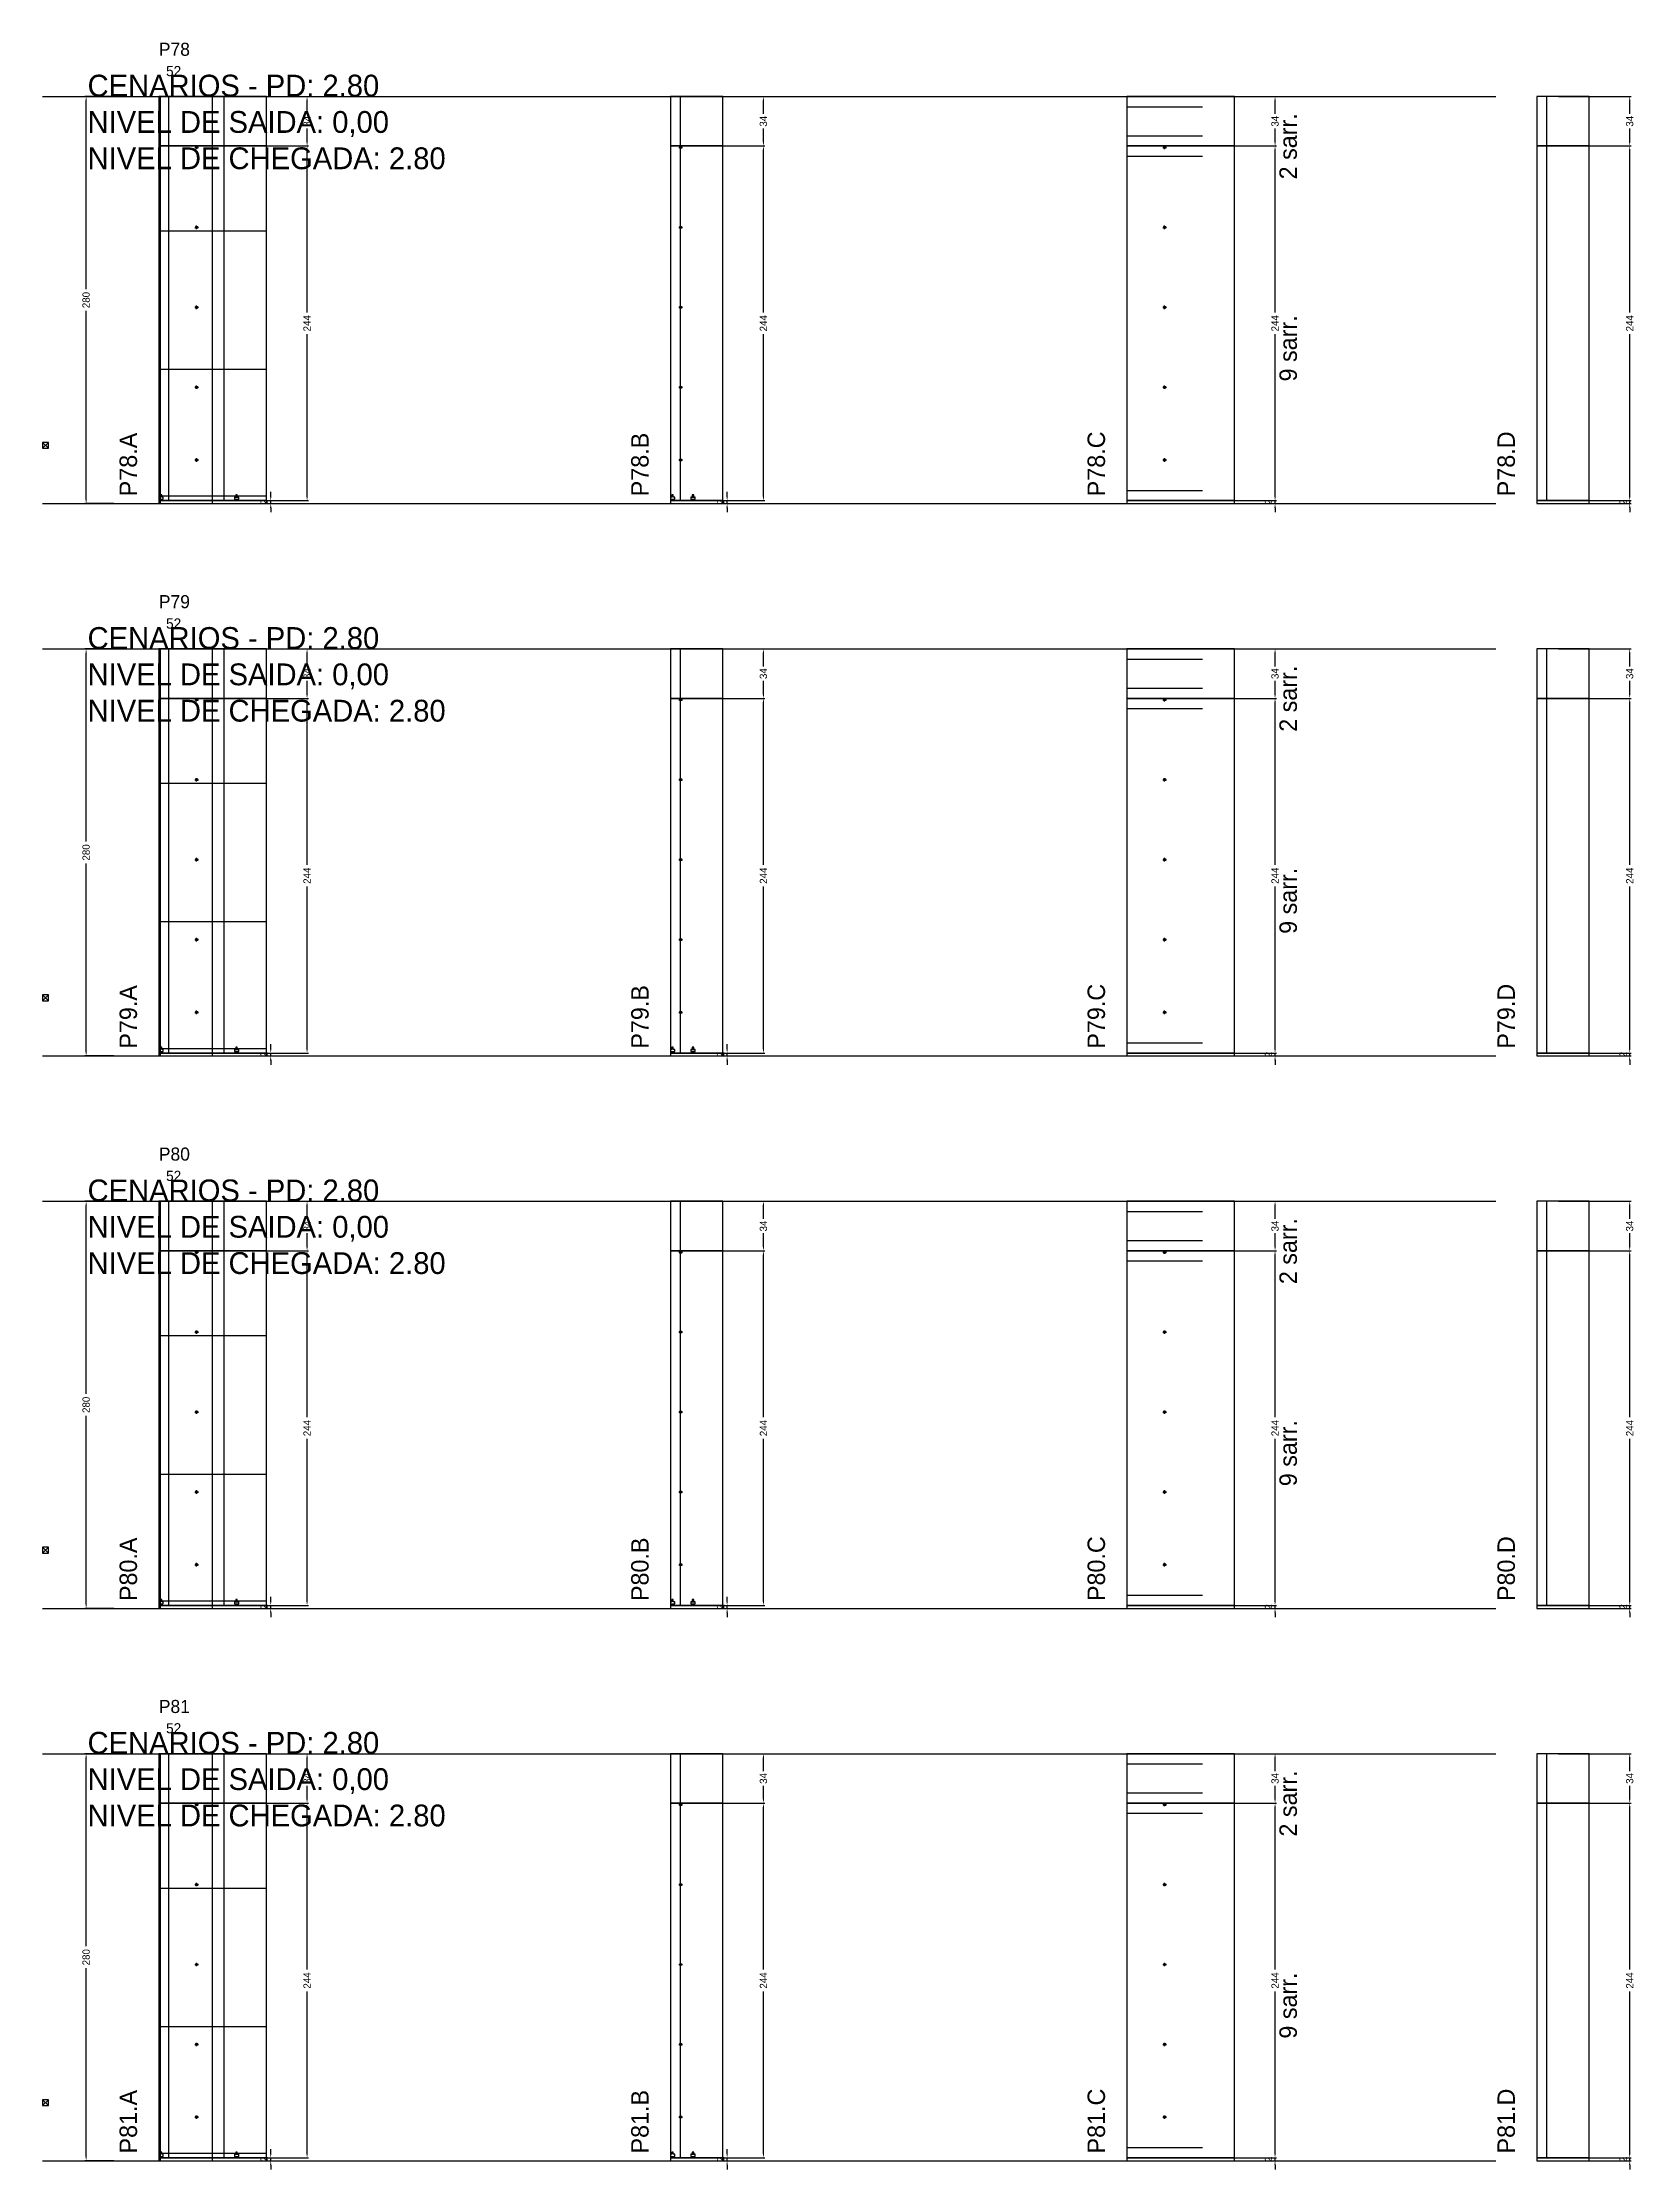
# Model space of a CAD drawing. Header units: centimetres. Extents: x -10500 to 4105, y -36866 to 295.
# Drawn here: x -7000 to -5905, y -30786 to -29323 of the extents above; entities that cross this region are included whole.
import ezdxf

# ---------------------------------------------------------------- set-up
doc = ezdxf.new("R2010")
doc.units = ezdxf.units.CM
doc.linetypes.add('DASHED', pattern=[2, -2])
for name, color, linetype in [('CHAPA', 140, 'Continuous'), ('COTA', 241, 'Continuous'), ('COTAS FURACAO', 16, 'Continuous'), ('Madeira', 30, 'Continuous'), ('NOMENCLATURA', 7, 'Continuous'), ('Nível', 160, 'Continuous'), ('Painéis', 200, 'Continuous'), ('Perfil Metálico', 150, 'Continuous'), ('SARR_2.2x7', 40, 'Continuous'), ('SARRAFO DE PRESSAO', 200, 'Continuous'), ('texto', 7, 'Continuous'), ('TEXTO_GERAL', 7, 'Continuous')]:
    doc.layers.add(name, color=color, linetype=linetype)
doc.dimstyles.new('PAINEL-NOVA', dxfattribs={"dimtxt": 5, "dimasz": 3, "dimexe": 1, "dimexo": 1, "dimgap": 1, "dimtad": 1, "dimcen": 2.5, "dimazin": 3, "dimtfac": 1, "dimtmove": 0, "dimatfit": 3})

msp = doc.modelspace()

# ---------------------------------------------------------------- texts
at = {"layer": 'NOMENCLATURA'}
for s, p in [('CENARIOS - PD: 2.80', (-6969, -29360)), ('NIVEL DE SAIDA: 0,00', (-6969, -29385)), ('NIVEL DE CHEGADA: 2.80', (-6969, -29410)), ('CENARIOS - PD: 2.80', (-6969, -29740)), ('NIVEL DE SAIDA: 0,00', (-6969, -29765)), ('NIVEL DE CHEGADA: 2.80', (-6969, -29790)), ('CENARIOS - PD: 2.80', (-6969, -30120)), ('NIVEL DE SAIDA: 0,00', (-6969, -30145)), ('NIVEL DE CHEGADA: 2.80', (-6969, -30170)), ('CENARIOS - PD: 2.80', (-6969, -30500)), ('NIVEL DE SAIDA: 0,00', (-6969, -30525)), ('NIVEL DE CHEGADA: 2.80', (-6969, -30550))]:
    msp.add_text(s, height=15, dxfattribs=at).set_placement(p)
for s, p in [('2 sarr.', (-6137, -29417)), ('9 sarr.', (-6137, -29556)), ('P78.A', (-6935, -29635)), ('P78.B', (-6583, -29635)), ('P78.C', (-6269, -29635)), ('P78.D', (-5987, -29635)), ('2 sarr.', (-6137, -29797)), ('9 sarr.', (-6137, -29936)), ('P79.A', (-6935, -30015)), ('P79.B', (-6583, -30015)), ('P79.C', (-6269, -30015)), ('P79.D', (-5987, -30015)), ('2 sarr.', (-6137, -30177)), ('9 sarr.', (-6137, -30316)), ('P80.A', (-6935, -30395)), ('P80.B', (-6583, -30395)), ('P80.C', (-6269, -30395)), ('P80.D', (-5987, -30395)), ('2 sarr.', (-6137, -30557)), ('9 sarr.', (-6137, -30696)), ('P81.A', (-6935, -30775)), ('P81.B', (-6583, -30775)), ('P81.C', (-6269, -30775)), ('P81.D', (-5987, -30775))]:
    msp.add_text(s, height=12, rotation=90, dxfattribs=at).set_placement(p)
at = {"layer": 'texto'}
for p in [(-6915, -29346), (-6915, -29726), (-6915, -30106), (-6915, -30486)]:
    msp.add_text('52', height=7, dxfattribs=at).set_placement(p)
at = {"layer": 'TEXTO_GERAL'}
for s, p in [('P78', (-6920, -29332)), ('P79', (-6920, -29712)), ('P80', (-6920, -30092)), ('P81', (-6920, -30472))]:
    msp.add_text(s, height=9, dxfattribs=at).set_placement(p)

# ---------------------------------------------------------------- blocks, each defined once
blk = doc.blocks.new('_CLOSEDFILLED')
at = {"color": 0, "linetype": 'BYBLOCK'}
blk.add_solid([(-1, 0.16), (0, 0), (-1, -0.16)], dxfattribs=at)
blk = doc.blocks.new('*D2081')
for p, q in [((-6951, -30500), (-6971, -30500)), ((-6970, -30632.5), (-6970, -30503)), ((-6970, -30777), (-6970, -30647.5)), ((-6951, -30780), (-6971, -30780))]:
    blk.add_line(p, q)
at = {"layer": 'Defpoints'}
for p in [(-6950, -30500), (-6970, -30780), (-6950, -30780)]:
    blk.add_point(p, dxfattribs=at)
at = {"layer": 'COTA', "xscale": 3, "yscale": 3}
for p, rotation in [((-6970, -30500), 90), ((-6970, -30780), 270)]:
    blk.add_blockref('_CLOSEDFILLED', p, dxfattribs=dict(at, rotation=rotation))
at = {"layer": 'COTA', "insert": (-6970, -30640), "char_height": 5, "attachment_point": 5, "rotation": 90}
blk.add_mtext('280', dxfattribs=at)
blk = doc.blocks.new('MULDURA')
at = {"layer": 'Paineis'}
for p, q in [((0, 0), (4, 4)), ((4, 0), (0, 4))]:
    blk.add_line(p, q, dxfattribs=at)
blk.add_lwpolyline([(0, 0), (4, 0), (4, 4), (0, 4)], close=True, dxfattribs=at)
blk = doc.blocks.new('*D2083')
for p, q in [((-6867, -30534), (-6817, -30534)), ((-6818, -30648.5), (-6818, -30537)), ((-6818, -30775), (-6818, -30663.5)), ((-6867, -30778), (-6817, -30778))]:
    blk.add_line(p, q)
at = {"layer": 'Defpoints'}
for p in [(-6868, -30534), (-6868, -30778), (-6818, -30778)]:
    blk.add_point(p, dxfattribs=at)
at = {"layer": 'COTA', "xscale": 3, "yscale": 3}
for p, rotation in [((-6818, -30534), 90), ((-6818, -30778), 270)]:
    blk.add_blockref('_CLOSEDFILLED', p, dxfattribs=dict(at, rotation=rotation))
at = {"layer": 'COTA', "insert": (-6818, -30656), "char_height": 5, "attachment_point": 5, "rotation": 90}
blk.add_mtext('244', dxfattribs=at)
blk = doc.blocks.new('*D2084')
for p, q in [((-6867, -30500), (-6817, -30500)), ((-6818, -30512), (-6818, -30503)), ((-6867, -30534), (-6817, -30534)), ((-6818, -30531), (-6818, -30522))]:
    blk.add_line(p, q)
at = {"layer": 'Defpoints'}
for p in [(-6868, -30500), (-6868, -30534), (-6818, -30534)]:
    blk.add_point(p, dxfattribs=at)
at = {"layer": 'COTA', "xscale": 3, "yscale": 3}
for p, rotation in [((-6818, -30500), 90), ((-6818, -30534), 270)]:
    blk.add_blockref('_CLOSEDFILLED', p, dxfattribs=dict(at, rotation=rotation))
at = {"layer": 'COTA', "insert": (-6818, -30517), "char_height": 5, "attachment_point": 5, "rotation": 90}
blk.add_mtext('34', dxfattribs=at)
blk = doc.blocks.new('SLIPTEE')
at = {"layer": 'Paineis'}
blk.add_lwpolyline([(0, 0), (3, 0), (3, 1.5), (2, 1.5), (2, 3), (1, 3), (1, 1.5), (0, 1.5)], close=True, dxfattribs=at)
blk = doc.blocks.new('SLIPTDD')
at = {"layer": 'Paineis'}
blk.add_line((0, 1.5), (3, 1.5), dxfattribs=at)
blk.add_lwpolyline([(0, 0), (3, 0), (3, 1.5), (2, 1.5), (2, 3), (1, 3), (1, 1.5), (0, 1.5)], close=True, dxfattribs=at)
blk = doc.blocks.new('furacao')
at = {"layer": 'COTAS FURACAO'}
for p, q in [((-1.2, 0), (1.2, 0)), ((0, -1.2), (0, 1.2))]:
    blk.add_line(p, q, dxfattribs=at)
blk.add_circle((0, 0), 0.8, dxfattribs=at)
blk = doc.blocks.new('*D2086')
for p, q in [((-6553, -30534), (-6503, -30534)), ((-6504, -30648.5), (-6504, -30537)), ((-6504, -30775), (-6504, -30663.5)), ((-6553, -30778), (-6503, -30778))]:
    blk.add_line(p, q)
at = {"layer": 'Defpoints'}
for p in [(-6554, -30534), (-6554, -30778), (-6504, -30778)]:
    blk.add_point(p, dxfattribs=at)
at = {"layer": 'COTA', "xscale": 3, "yscale": 3}
for p, rotation in [((-6504, -30534), 90), ((-6504, -30778), 270)]:
    blk.add_blockref('_CLOSEDFILLED', p, dxfattribs=dict(at, rotation=rotation))
at = {"layer": 'COTA', "insert": (-6504, -30656), "char_height": 5, "attachment_point": 5, "rotation": 90}
blk.add_mtext('244', dxfattribs=at)
blk = doc.blocks.new('*D2087')
for p, q in [((-6553, -30500), (-6503, -30500)), ((-6504, -30512), (-6504, -30503)), ((-6553, -30534), (-6503, -30534)), ((-6504, -30531), (-6504, -30522))]:
    blk.add_line(p, q)
at = {"layer": 'Defpoints'}
for p in [(-6554, -30500), (-6554, -30534), (-6504, -30534)]:
    blk.add_point(p, dxfattribs=at)
at = {"layer": 'COTA', "xscale": 3, "yscale": 3}
for p, rotation in [((-6504, -30500), 90), ((-6504, -30534), 270)]:
    blk.add_blockref('_CLOSEDFILLED', p, dxfattribs=dict(at, rotation=rotation))
at = {"layer": 'COTA', "insert": (-6504, -30517), "char_height": 5, "attachment_point": 5, "rotation": 90}
blk.add_mtext('34', dxfattribs=at)
blk = doc.blocks.new('*D2089')
for p, q in [((-6201, -30534), (-6151, -30534)), ((-6152, -30648.5), (-6152, -30537)), ((-6152, -30775), (-6152, -30663.5)), ((-6201, -30778), (-6151, -30778))]:
    blk.add_line(p, q)
at = {"layer": 'Defpoints'}
for p in [(-6202, -30534), (-6202, -30778), (-6152, -30778)]:
    blk.add_point(p, dxfattribs=at)
at = {"layer": 'COTA', "xscale": 3, "yscale": 3}
for p, rotation in [((-6152, -30534), 90), ((-6152, -30778), 270)]:
    blk.add_blockref('_CLOSEDFILLED', p, dxfattribs=dict(at, rotation=rotation))
at = {"layer": 'COTA', "insert": (-6152, -30656), "char_height": 5, "attachment_point": 5, "rotation": 90}
blk.add_mtext('244', dxfattribs=at)
blk = doc.blocks.new('*D2090')
for p, q in [((-6201, -30500), (-6151, -30500)), ((-6152, -30512), (-6152, -30503)), ((-6201, -30534), (-6151, -30534)), ((-6152, -30531), (-6152, -30522))]:
    blk.add_line(p, q)
at = {"layer": 'Defpoints'}
for p in [(-6202, -30500), (-6202, -30534), (-6152, -30534)]:
    blk.add_point(p, dxfattribs=at)
at = {"layer": 'COTA', "xscale": 3, "yscale": 3}
for p, rotation in [((-6152, -30500), 90), ((-6152, -30534), 270)]:
    blk.add_blockref('_CLOSEDFILLED', p, dxfattribs=dict(at, rotation=rotation))
at = {"layer": 'COTA', "insert": (-6152, -30517), "char_height": 5, "attachment_point": 5, "rotation": 90}
blk.add_mtext('34', dxfattribs=at)
blk = doc.blocks.new('*D2092')
for p, q in [((-5957, -30534), (-5907, -30534)), ((-5908, -30648.5), (-5908, -30537)), ((-5908, -30775), (-5908, -30663.5)), ((-5957, -30778), (-5907, -30778))]:
    blk.add_line(p, q)
at = {"layer": 'Defpoints'}
for p in [(-5958, -30534), (-5958, -30778), (-5908, -30778)]:
    blk.add_point(p, dxfattribs=at)
at = {"layer": 'COTA', "xscale": 3, "yscale": 3}
for p, rotation in [((-5908, -30534), 90), ((-5908, -30778), 270)]:
    blk.add_blockref('_CLOSEDFILLED', p, dxfattribs=dict(at, rotation=rotation))
at = {"layer": 'COTA', "insert": (-5908, -30656), "char_height": 5, "attachment_point": 5, "rotation": 90}
blk.add_mtext('244', dxfattribs=at)
blk = doc.blocks.new('*D2093')
for p, q in [((-5957, -30500), (-5907, -30500)), ((-5908, -30512), (-5908, -30503)), ((-5957, -30534), (-5907, -30534)), ((-5908, -30531), (-5908, -30522))]:
    blk.add_line(p, q)
at = {"layer": 'Defpoints'}
for p in [(-5958, -30500), (-5958, -30534), (-5908, -30534)]:
    blk.add_point(p, dxfattribs=at)
at = {"layer": 'COTA', "xscale": 3, "yscale": 3}
for p, rotation in [((-5908, -30500), 90), ((-5908, -30534), 270)]:
    blk.add_blockref('_CLOSEDFILLED', p, dxfattribs=dict(at, rotation=rotation))
at = {"layer": 'COTA', "insert": (-5908, -30517), "char_height": 5, "attachment_point": 5, "rotation": 90}
blk.add_mtext('34', dxfattribs=at)
blk = doc.blocks.new('*D2055')
for p, q in [((-6951, -30120), (-6971, -30120)), ((-6970, -30252.5), (-6970, -30123)), ((-6970, -30397), (-6970, -30267.5)), ((-6951, -30400), (-6971, -30400))]:
    blk.add_line(p, q)
at = {"layer": 'Defpoints'}
for p in [(-6950, -30120), (-6970, -30400), (-6950, -30400)]:
    blk.add_point(p, dxfattribs=at)
at = {"layer": 'COTA', "xscale": 3, "yscale": 3}
for p, rotation in [((-6970, -30120), 90), ((-6970, -30400), 270)]:
    blk.add_blockref('_CLOSEDFILLED', p, dxfattribs=dict(at, rotation=rotation))
at = {"layer": 'COTA', "insert": (-6970, -30260), "char_height": 5, "attachment_point": 5, "rotation": 90}
blk.add_mtext('280', dxfattribs=at)
blk = doc.blocks.new('*D2057')
for p, q in [((-6867, -30154), (-6817, -30154)), ((-6818, -30268.5), (-6818, -30157)), ((-6818, -30395), (-6818, -30283.5)), ((-6867, -30398), (-6817, -30398))]:
    blk.add_line(p, q)
at = {"layer": 'Defpoints'}
for p in [(-6868, -30154), (-6868, -30398), (-6818, -30398)]:
    blk.add_point(p, dxfattribs=at)
at = {"layer": 'COTA', "xscale": 3, "yscale": 3}
for p, rotation in [((-6818, -30154), 90), ((-6818, -30398), 270)]:
    blk.add_blockref('_CLOSEDFILLED', p, dxfattribs=dict(at, rotation=rotation))
at = {"layer": 'COTA', "insert": (-6818, -30276), "char_height": 5, "attachment_point": 5, "rotation": 90}
blk.add_mtext('244', dxfattribs=at)
blk = doc.blocks.new('*D2058')
for p, q in [((-6867, -30120), (-6817, -30120)), ((-6818, -30132), (-6818, -30123)), ((-6867, -30154), (-6817, -30154)), ((-6818, -30151), (-6818, -30142))]:
    blk.add_line(p, q)
at = {"layer": 'Defpoints'}
for p in [(-6868, -30120), (-6868, -30154), (-6818, -30154)]:
    blk.add_point(p, dxfattribs=at)
at = {"layer": 'COTA', "xscale": 3, "yscale": 3}
for p, rotation in [((-6818, -30120), 90), ((-6818, -30154), 270)]:
    blk.add_blockref('_CLOSEDFILLED', p, dxfattribs=dict(at, rotation=rotation))
at = {"layer": 'COTA', "insert": (-6818, -30137), "char_height": 5, "attachment_point": 5, "rotation": 90}
blk.add_mtext('34', dxfattribs=at)
blk = doc.blocks.new('*D2060')
for p, q in [((-6553, -30154), (-6503, -30154)), ((-6504, -30268.5), (-6504, -30157)), ((-6504, -30395), (-6504, -30283.5)), ((-6553, -30398), (-6503, -30398))]:
    blk.add_line(p, q)
at = {"layer": 'Defpoints'}
for p in [(-6554, -30154), (-6554, -30398), (-6504, -30398)]:
    blk.add_point(p, dxfattribs=at)
at = {"layer": 'COTA', "xscale": 3, "yscale": 3}
for p, rotation in [((-6504, -30154), 90), ((-6504, -30398), 270)]:
    blk.add_blockref('_CLOSEDFILLED', p, dxfattribs=dict(at, rotation=rotation))
at = {"layer": 'COTA', "insert": (-6504, -30276), "char_height": 5, "attachment_point": 5, "rotation": 90}
blk.add_mtext('244', dxfattribs=at)
blk = doc.blocks.new('*D2061')
for p, q in [((-6553, -30120), (-6503, -30120)), ((-6504, -30132), (-6504, -30123)), ((-6553, -30154), (-6503, -30154)), ((-6504, -30151), (-6504, -30142))]:
    blk.add_line(p, q)
at = {"layer": 'Defpoints'}
for p in [(-6554, -30120), (-6554, -30154), (-6504, -30154)]:
    blk.add_point(p, dxfattribs=at)
at = {"layer": 'COTA', "xscale": 3, "yscale": 3}
for p, rotation in [((-6504, -30120), 90), ((-6504, -30154), 270)]:
    blk.add_blockref('_CLOSEDFILLED', p, dxfattribs=dict(at, rotation=rotation))
at = {"layer": 'COTA', "insert": (-6504, -30137), "char_height": 5, "attachment_point": 5, "rotation": 90}
blk.add_mtext('34', dxfattribs=at)
blk = doc.blocks.new('*D2063')
for p, q in [((-6201, -30154), (-6151, -30154)), ((-6152, -30268.5), (-6152, -30157)), ((-6152, -30395), (-6152, -30283.5)), ((-6201, -30398), (-6151, -30398))]:
    blk.add_line(p, q)
at = {"layer": 'Defpoints'}
for p in [(-6202, -30154), (-6202, -30398), (-6152, -30398)]:
    blk.add_point(p, dxfattribs=at)
at = {"layer": 'COTA', "xscale": 3, "yscale": 3}
for p, rotation in [((-6152, -30154), 90), ((-6152, -30398), 270)]:
    blk.add_blockref('_CLOSEDFILLED', p, dxfattribs=dict(at, rotation=rotation))
at = {"layer": 'COTA', "insert": (-6152, -30276), "char_height": 5, "attachment_point": 5, "rotation": 90}
blk.add_mtext('244', dxfattribs=at)
blk = doc.blocks.new('*D2064')
for p, q in [((-6201, -30120), (-6151, -30120)), ((-6152, -30132), (-6152, -30123)), ((-6201, -30154), (-6151, -30154)), ((-6152, -30151), (-6152, -30142))]:
    blk.add_line(p, q)
at = {"layer": 'Defpoints'}
for p in [(-6202, -30120), (-6202, -30154), (-6152, -30154)]:
    blk.add_point(p, dxfattribs=at)
at = {"layer": 'COTA', "xscale": 3, "yscale": 3}
for p, rotation in [((-6152, -30120), 90), ((-6152, -30154), 270)]:
    blk.add_blockref('_CLOSEDFILLED', p, dxfattribs=dict(at, rotation=rotation))
at = {"layer": 'COTA', "insert": (-6152, -30137), "char_height": 5, "attachment_point": 5, "rotation": 90}
blk.add_mtext('34', dxfattribs=at)
blk = doc.blocks.new('*D2066')
for p, q in [((-5957, -30154), (-5907, -30154)), ((-5908, -30268.5), (-5908, -30157)), ((-5908, -30395), (-5908, -30283.5)), ((-5957, -30398), (-5907, -30398))]:
    blk.add_line(p, q)
at = {"layer": 'Defpoints'}
for p in [(-5958, -30154), (-5958, -30398), (-5908, -30398)]:
    blk.add_point(p, dxfattribs=at)
at = {"layer": 'COTA', "xscale": 3, "yscale": 3}
for p, rotation in [((-5908, -30154), 90), ((-5908, -30398), 270)]:
    blk.add_blockref('_CLOSEDFILLED', p, dxfattribs=dict(at, rotation=rotation))
at = {"layer": 'COTA', "insert": (-5908, -30276), "char_height": 5, "attachment_point": 5, "rotation": 90}
blk.add_mtext('244', dxfattribs=at)
blk = doc.blocks.new('*D2067')
for p, q in [((-5957, -30120), (-5907, -30120)), ((-5908, -30132), (-5908, -30123)), ((-5957, -30154), (-5907, -30154)), ((-5908, -30151), (-5908, -30142))]:
    blk.add_line(p, q)
at = {"layer": 'Defpoints'}
for p in [(-5958, -30120), (-5958, -30154), (-5908, -30154)]:
    blk.add_point(p, dxfattribs=at)
at = {"layer": 'COTA', "xscale": 3, "yscale": 3}
for p, rotation in [((-5908, -30120), 90), ((-5908, -30154), 270)]:
    blk.add_blockref('_CLOSEDFILLED', p, dxfattribs=dict(at, rotation=rotation))
at = {"layer": 'COTA', "insert": (-5908, -30137), "char_height": 5, "attachment_point": 5, "rotation": 90}
blk.add_mtext('34', dxfattribs=at)
blk = doc.blocks.new('*D2029')
for p, q in [((-6951, -29740), (-6971, -29740)), ((-6970, -29872.5), (-6970, -29743)), ((-6970, -30017), (-6970, -29887.5)), ((-6951, -30020), (-6971, -30020))]:
    blk.add_line(p, q)
at = {"layer": 'Defpoints'}
for p in [(-6950, -29740), (-6970, -30020), (-6950, -30020)]:
    blk.add_point(p, dxfattribs=at)
at = {"layer": 'COTA', "xscale": 3, "yscale": 3}
for p, rotation in [((-6970, -29740), 90), ((-6970, -30020), 270)]:
    blk.add_blockref('_CLOSEDFILLED', p, dxfattribs=dict(at, rotation=rotation))
at = {"layer": 'COTA', "insert": (-6970, -29880), "char_height": 5, "attachment_point": 5, "rotation": 90}
blk.add_mtext('280', dxfattribs=at)
blk = doc.blocks.new('*D2031')
for p, q in [((-6867, -29774), (-6817, -29774)), ((-6818, -29888.5), (-6818, -29777)), ((-6818, -30015), (-6818, -29903.5)), ((-6867, -30018), (-6817, -30018))]:
    blk.add_line(p, q)
at = {"layer": 'Defpoints'}
for p in [(-6868, -29774), (-6868, -30018), (-6818, -30018)]:
    blk.add_point(p, dxfattribs=at)
at = {"layer": 'COTA', "xscale": 3, "yscale": 3}
for p, rotation in [((-6818, -29774), 90), ((-6818, -30018), 270)]:
    blk.add_blockref('_CLOSEDFILLED', p, dxfattribs=dict(at, rotation=rotation))
at = {"layer": 'COTA', "insert": (-6818, -29896), "char_height": 5, "attachment_point": 5, "rotation": 90}
blk.add_mtext('244', dxfattribs=at)
blk = doc.blocks.new('*D2032')
for p, q in [((-6867, -29740), (-6817, -29740)), ((-6818, -29752), (-6818, -29743)), ((-6867, -29774), (-6817, -29774)), ((-6818, -29771), (-6818, -29762))]:
    blk.add_line(p, q)
at = {"layer": 'Defpoints'}
for p in [(-6868, -29740), (-6868, -29774), (-6818, -29774)]:
    blk.add_point(p, dxfattribs=at)
at = {"layer": 'COTA', "xscale": 3, "yscale": 3}
for p, rotation in [((-6818, -29740), 90), ((-6818, -29774), 270)]:
    blk.add_blockref('_CLOSEDFILLED', p, dxfattribs=dict(at, rotation=rotation))
at = {"layer": 'COTA', "insert": (-6818, -29757), "char_height": 5, "attachment_point": 5, "rotation": 90}
blk.add_mtext('34', dxfattribs=at)
blk = doc.blocks.new('*D2034')
for p, q in [((-6553, -29774), (-6503, -29774)), ((-6504, -29888.5), (-6504, -29777)), ((-6504, -30015), (-6504, -29903.5)), ((-6553, -30018), (-6503, -30018))]:
    blk.add_line(p, q)
at = {"layer": 'Defpoints'}
for p in [(-6554, -29774), (-6554, -30018), (-6504, -30018)]:
    blk.add_point(p, dxfattribs=at)
at = {"layer": 'COTA', "xscale": 3, "yscale": 3}
for p, rotation in [((-6504, -29774), 90), ((-6504, -30018), 270)]:
    blk.add_blockref('_CLOSEDFILLED', p, dxfattribs=dict(at, rotation=rotation))
at = {"layer": 'COTA', "insert": (-6504, -29896), "char_height": 5, "attachment_point": 5, "rotation": 90}
blk.add_mtext('244', dxfattribs=at)
blk = doc.blocks.new('*D2035')
for p, q in [((-6553, -29740), (-6503, -29740)), ((-6504, -29752), (-6504, -29743)), ((-6553, -29774), (-6503, -29774)), ((-6504, -29771), (-6504, -29762))]:
    blk.add_line(p, q)
at = {"layer": 'Defpoints'}
for p in [(-6554, -29740), (-6554, -29774), (-6504, -29774)]:
    blk.add_point(p, dxfattribs=at)
at = {"layer": 'COTA', "xscale": 3, "yscale": 3}
for p, rotation in [((-6504, -29740), 90), ((-6504, -29774), 270)]:
    blk.add_blockref('_CLOSEDFILLED', p, dxfattribs=dict(at, rotation=rotation))
at = {"layer": 'COTA', "insert": (-6504, -29757), "char_height": 5, "attachment_point": 5, "rotation": 90}
blk.add_mtext('34', dxfattribs=at)
blk = doc.blocks.new('*D2037')
for p, q in [((-6201, -29774), (-6151, -29774)), ((-6152, -29888.5), (-6152, -29777)), ((-6152, -30015), (-6152, -29903.5)), ((-6201, -30018), (-6151, -30018))]:
    blk.add_line(p, q)
at = {"layer": 'Defpoints'}
for p in [(-6202, -29774), (-6202, -30018), (-6152, -30018)]:
    blk.add_point(p, dxfattribs=at)
at = {"layer": 'COTA', "xscale": 3, "yscale": 3}
for p, rotation in [((-6152, -29774), 90), ((-6152, -30018), 270)]:
    blk.add_blockref('_CLOSEDFILLED', p, dxfattribs=dict(at, rotation=rotation))
at = {"layer": 'COTA', "insert": (-6152, -29896), "char_height": 5, "attachment_point": 5, "rotation": 90}
blk.add_mtext('244', dxfattribs=at)
blk = doc.blocks.new('*D2038')
for p, q in [((-6201, -29740), (-6151, -29740)), ((-6152, -29752), (-6152, -29743)), ((-6201, -29774), (-6151, -29774)), ((-6152, -29771), (-6152, -29762))]:
    blk.add_line(p, q)
at = {"layer": 'Defpoints'}
for p in [(-6202, -29740), (-6202, -29774), (-6152, -29774)]:
    blk.add_point(p, dxfattribs=at)
at = {"layer": 'COTA', "xscale": 3, "yscale": 3}
for p, rotation in [((-6152, -29740), 90), ((-6152, -29774), 270)]:
    blk.add_blockref('_CLOSEDFILLED', p, dxfattribs=dict(at, rotation=rotation))
at = {"layer": 'COTA', "insert": (-6152, -29757), "char_height": 5, "attachment_point": 5, "rotation": 90}
blk.add_mtext('34', dxfattribs=at)
blk = doc.blocks.new('*D2040')
for p, q in [((-5957, -29774), (-5907, -29774)), ((-5908, -29888.5), (-5908, -29777)), ((-5908, -30015), (-5908, -29903.5)), ((-5957, -30018), (-5907, -30018))]:
    blk.add_line(p, q)
at = {"layer": 'Defpoints'}
for p in [(-5958, -29774), (-5958, -30018), (-5908, -30018)]:
    blk.add_point(p, dxfattribs=at)
at = {"layer": 'COTA', "xscale": 3, "yscale": 3}
for p, rotation in [((-5908, -29774), 90), ((-5908, -30018), 270)]:
    blk.add_blockref('_CLOSEDFILLED', p, dxfattribs=dict(at, rotation=rotation))
at = {"layer": 'COTA', "insert": (-5908, -29896), "char_height": 5, "attachment_point": 5, "rotation": 90}
blk.add_mtext('244', dxfattribs=at)
blk = doc.blocks.new('*D2041')
for p, q in [((-5957, -29740), (-5907, -29740)), ((-5908, -29752), (-5908, -29743)), ((-5957, -29774), (-5907, -29774)), ((-5908, -29771), (-5908, -29762))]:
    blk.add_line(p, q)
at = {"layer": 'Defpoints'}
for p in [(-5958, -29740), (-5958, -29774), (-5908, -29774)]:
    blk.add_point(p, dxfattribs=at)
at = {"layer": 'COTA', "xscale": 3, "yscale": 3}
for p, rotation in [((-5908, -29740), 90), ((-5908, -29774), 270)]:
    blk.add_blockref('_CLOSEDFILLED', p, dxfattribs=dict(at, rotation=rotation))
at = {"layer": 'COTA', "insert": (-5908, -29757), "char_height": 5, "attachment_point": 5, "rotation": 90}
blk.add_mtext('34', dxfattribs=at)
blk = doc.blocks.new('*D2003')
for p, q in [((-6951, -29360), (-6971, -29360)), ((-6970, -29492.5), (-6970, -29363)), ((-6970, -29637), (-6970, -29507.5)), ((-6951, -29640), (-6971, -29640))]:
    blk.add_line(p, q)
at = {"layer": 'Defpoints'}
for p in [(-6950, -29360), (-6970, -29640), (-6950, -29640)]:
    blk.add_point(p, dxfattribs=at)
at = {"layer": 'COTA', "xscale": 3, "yscale": 3}
for p, rotation in [((-6970, -29360), 90), ((-6970, -29640), 270)]:
    blk.add_blockref('_CLOSEDFILLED', p, dxfattribs=dict(at, rotation=rotation))
at = {"layer": 'COTA', "insert": (-6970, -29500), "char_height": 5, "attachment_point": 5, "rotation": 90}
blk.add_mtext('280', dxfattribs=at)
blk = doc.blocks.new('*D2005')
for p, q in [((-6867, -29394), (-6817, -29394)), ((-6818, -29508.5), (-6818, -29397)), ((-6818, -29635), (-6818, -29523.5)), ((-6867, -29638), (-6817, -29638))]:
    blk.add_line(p, q)
at = {"layer": 'Defpoints'}
for p in [(-6868, -29394), (-6868, -29638), (-6818, -29638)]:
    blk.add_point(p, dxfattribs=at)
at = {"layer": 'COTA', "xscale": 3, "yscale": 3}
for p, rotation in [((-6818, -29394), 90), ((-6818, -29638), 270)]:
    blk.add_blockref('_CLOSEDFILLED', p, dxfattribs=dict(at, rotation=rotation))
at = {"layer": 'COTA', "insert": (-6818, -29516), "char_height": 5, "attachment_point": 5, "rotation": 90}
blk.add_mtext('244', dxfattribs=at)
blk = doc.blocks.new('*D2006')
for p, q in [((-6867, -29360), (-6817, -29360)), ((-6818, -29372), (-6818, -29363)), ((-6867, -29394), (-6817, -29394)), ((-6818, -29391), (-6818, -29382))]:
    blk.add_line(p, q)
at = {"layer": 'Defpoints'}
for p in [(-6868, -29360), (-6868, -29394), (-6818, -29394)]:
    blk.add_point(p, dxfattribs=at)
at = {"layer": 'COTA', "xscale": 3, "yscale": 3}
for p, rotation in [((-6818, -29360), 90), ((-6818, -29394), 270)]:
    blk.add_blockref('_CLOSEDFILLED', p, dxfattribs=dict(at, rotation=rotation))
at = {"layer": 'COTA', "insert": (-6818, -29377), "char_height": 5, "attachment_point": 5, "rotation": 90}
blk.add_mtext('34', dxfattribs=at)
blk = doc.blocks.new('*D2008')
for p, q in [((-6553, -29394), (-6503, -29394)), ((-6504, -29508.5), (-6504, -29397)), ((-6504, -29635), (-6504, -29523.5)), ((-6553, -29638), (-6503, -29638))]:
    blk.add_line(p, q)
at = {"layer": 'Defpoints'}
for p in [(-6554, -29394), (-6554, -29638), (-6504, -29638)]:
    blk.add_point(p, dxfattribs=at)
at = {"layer": 'COTA', "xscale": 3, "yscale": 3}
for p, rotation in [((-6504, -29394), 90), ((-6504, -29638), 270)]:
    blk.add_blockref('_CLOSEDFILLED', p, dxfattribs=dict(at, rotation=rotation))
at = {"layer": 'COTA', "insert": (-6504, -29516), "char_height": 5, "attachment_point": 5, "rotation": 90}
blk.add_mtext('244', dxfattribs=at)
blk = doc.blocks.new('*D2009')
for p, q in [((-6553, -29360), (-6503, -29360)), ((-6504, -29372), (-6504, -29363)), ((-6553, -29394), (-6503, -29394)), ((-6504, -29391), (-6504, -29382))]:
    blk.add_line(p, q)
at = {"layer": 'Defpoints'}
for p in [(-6554, -29360), (-6554, -29394), (-6504, -29394)]:
    blk.add_point(p, dxfattribs=at)
at = {"layer": 'COTA', "xscale": 3, "yscale": 3}
for p, rotation in [((-6504, -29360), 90), ((-6504, -29394), 270)]:
    blk.add_blockref('_CLOSEDFILLED', p, dxfattribs=dict(at, rotation=rotation))
at = {"layer": 'COTA', "insert": (-6504, -29377), "char_height": 5, "attachment_point": 5, "rotation": 90}
blk.add_mtext('34', dxfattribs=at)
blk = doc.blocks.new('*D2011')
for p, q in [((-6201, -29394), (-6151, -29394)), ((-6152, -29508.5), (-6152, -29397)), ((-6152, -29635), (-6152, -29523.5)), ((-6201, -29638), (-6151, -29638))]:
    blk.add_line(p, q)
at = {"layer": 'Defpoints'}
for p in [(-6202, -29394), (-6202, -29638), (-6152, -29638)]:
    blk.add_point(p, dxfattribs=at)
at = {"layer": 'COTA', "xscale": 3, "yscale": 3}
for p, rotation in [((-6152, -29394), 90), ((-6152, -29638), 270)]:
    blk.add_blockref('_CLOSEDFILLED', p, dxfattribs=dict(at, rotation=rotation))
at = {"layer": 'COTA', "insert": (-6152, -29516), "char_height": 5, "attachment_point": 5, "rotation": 90}
blk.add_mtext('244', dxfattribs=at)
blk = doc.blocks.new('*D2012')
for p, q in [((-6201, -29360), (-6151, -29360)), ((-6152, -29372), (-6152, -29363)), ((-6201, -29394), (-6151, -29394)), ((-6152, -29391), (-6152, -29382))]:
    blk.add_line(p, q)
at = {"layer": 'Defpoints'}
for p in [(-6202, -29360), (-6202, -29394), (-6152, -29394)]:
    blk.add_point(p, dxfattribs=at)
at = {"layer": 'COTA', "xscale": 3, "yscale": 3}
for p, rotation in [((-6152, -29360), 90), ((-6152, -29394), 270)]:
    blk.add_blockref('_CLOSEDFILLED', p, dxfattribs=dict(at, rotation=rotation))
at = {"layer": 'COTA', "insert": (-6152, -29377), "char_height": 5, "attachment_point": 5, "rotation": 90}
blk.add_mtext('34', dxfattribs=at)
blk = doc.blocks.new('*D2014')
for p, q in [((-5957, -29394), (-5907, -29394)), ((-5908, -29508.5), (-5908, -29397)), ((-5908, -29635), (-5908, -29523.5)), ((-5957, -29638), (-5907, -29638))]:
    blk.add_line(p, q)
at = {"layer": 'Defpoints'}
for p in [(-5958, -29394), (-5958, -29638), (-5908, -29638)]:
    blk.add_point(p, dxfattribs=at)
at = {"layer": 'COTA', "xscale": 3, "yscale": 3}
for p, rotation in [((-5908, -29394), 90), ((-5908, -29638), 270)]:
    blk.add_blockref('_CLOSEDFILLED', p, dxfattribs=dict(at, rotation=rotation))
at = {"layer": 'COTA', "insert": (-5908, -29516), "char_height": 5, "attachment_point": 5, "rotation": 90}
blk.add_mtext('244', dxfattribs=at)
blk = doc.blocks.new('*D2015')
for p, q in [((-5957, -29360), (-5907, -29360)), ((-5908, -29372), (-5908, -29363)), ((-5957, -29394), (-5907, -29394)), ((-5908, -29391), (-5908, -29382))]:
    blk.add_line(p, q)
at = {"layer": 'Defpoints'}
for p in [(-5958, -29360), (-5958, -29394), (-5908, -29394)]:
    blk.add_point(p, dxfattribs=at)
at = {"layer": 'COTA', "xscale": 3, "yscale": 3}
for p, rotation in [((-5908, -29360), 90), ((-5908, -29394), 270)]:
    blk.add_blockref('_CLOSEDFILLED', p, dxfattribs=dict(at, rotation=rotation))
at = {"layer": 'COTA', "insert": (-5908, -29377), "char_height": 5, "attachment_point": 5, "rotation": 90}
blk.add_mtext('34', dxfattribs=at)

# ---------------------------------------------------------------- dimensions: what is measured, and where the dimension line sits
at = {"layer": 'COTA'}
for base, p1, p2, picture, middle in [((-6970, -29640), (-6950, -29640), (-6950, -29360), '*D2003', (-6970, -29500)), ((-6818, -29394), (-6868, -29394), (-6868, -29360), '*D2006', (-6818, -29377)), ((-6504, -29394), (-6554, -29394), (-6554, -29360), '*D2009', (-6504, -29377)), ((-6152, -29394), (-6202, -29394), (-6202, -29360), '*D2012', (-6152, -29377)), ((-5908, -29394), (-5958, -29394), (-5958, -29360), '*D2015', (-5908, -29377)), ((-6818, -29638), (-6868, -29638), (-6868, -29394), '*D2005', (-6818, -29516)), ((-6504, -29638), (-6554, -29638), (-6554, -29394), '*D2008', (-6504, -29516)), ((-6152, -29638), (-6202, -29638), (-6202, -29394), '*D2011', (-6152, -29516)), ((-5908, -29638), (-5958, -29638), (-5958, -29394), '*D2014', (-5908, -29516)), ((-6970, -30020), (-6950, -30020), (-6950, -29740), '*D2029', (-6970, -29880)), ((-6818, -29774), (-6868, -29774), (-6868, -29740), '*D2032', (-6818, -29757)), ((-6504, -29774), (-6554, -29774), (-6554, -29740), '*D2035', (-6504, -29757)), ((-6152, -29774), (-6202, -29774), (-6202, -29740), '*D2038', (-6152, -29757)), ((-5908, -29774), (-5958, -29774), (-5958, -29740), '*D2041', (-5908, -29757)), ((-6818, -30018), (-6868, -30018), (-6868, -29774), '*D2031', (-6818, -29896)), ((-6504, -30018), (-6554, -30018), (-6554, -29774), '*D2034', (-6504, -29896)), ((-6152, -30018), (-6202, -30018), (-6202, -29774), '*D2037', (-6152, -29896)), ((-5908, -30018), (-5958, -30018), (-5958, -29774), '*D2040', (-5908, -29896)), ((-6970, -30400), (-6950, -30400), (-6950, -30120), '*D2055', (-6970, -30260)), ((-6818, -30154), (-6868, -30154), (-6868, -30120), '*D2058', (-6818, -30137)), ((-6504, -30154), (-6554, -30154), (-6554, -30120), '*D2061', (-6504, -30137)), ((-6152, -30154), (-6202, -30154), (-6202, -30120), '*D2064', (-6152, -30137)), ((-5908, -30154), (-5958, -30154), (-5958, -30120), '*D2067', (-5908, -30137)), ((-6818, -30398), (-6868, -30398), (-6868, -30154), '*D2057', (-6818, -30276)), ((-6504, -30398), (-6554, -30398), (-6554, -30154), '*D2060', (-6504, -30276)), ((-6152, -30398), (-6202, -30398), (-6202, -30154), '*D2063', (-6152, -30276)), ((-5908, -30398), (-5958, -30398), (-5958, -30154), '*D2066', (-5908, -30276)), ((-6970, -30780), (-6950, -30780), (-6950, -30500), '*D2081', (-6970, -30640)), ((-6818, -30534), (-6868, -30534), (-6868, -30500), '*D2084', (-6818, -30517)), ((-6504, -30534), (-6554, -30534), (-6554, -30500), '*D2087', (-6504, -30517)), ((-6152, -30534), (-6202, -30534), (-6202, -30500), '*D2090', (-6152, -30517)), ((-5908, -30534), (-5958, -30534), (-5958, -30500), '*D2093', (-5908, -30517)), ((-6818, -30778), (-6868, -30778), (-6868, -30534), '*D2083', (-6818, -30656)), ((-6504, -30778), (-6554, -30778), (-6554, -30534), '*D2086', (-6504, -30656)), ((-6152, -30778), (-6202, -30778), (-6202, -30534), '*D2089', (-6152, -30656)), ((-5908, -30778), (-5958, -30778), (-5958, -30534), '*D2092', (-5908, -30656))]:
    dim = msp.add_linear_dim(base=base, p1=p1, p2=p2, angle=90, dimstyle='PAINEL-NOVA', dxfattribs=at)
    dim.commit()
    dim.dimension.update_dxf_attribs({"geometry": picture, "text_midpoint": middle})
for base, p1, p2 in [((-6843, -29640), (-6868, -29640), (-6868, -29638)), ((-6529, -29640), (-6554, -29640), (-6554, -29638)), ((-6152, -29640), (-6202, -29640), (-6202, -29638)), ((-5908, -29640), (-5958, -29640), (-5958, -29638)), ((-6843, -30020), (-6868, -30020), (-6868, -30018)), ((-6529, -30020), (-6554, -30020), (-6554, -30018)), ((-6152, -30020), (-6202, -30020), (-6202, -30018)), ((-5908, -30020), (-5958, -30020), (-5958, -30018)), ((-6843, -30400), (-6868, -30400), (-6868, -30398)), ((-6529, -30400), (-6554, -30400), (-6554, -30398)), ((-6152, -30400), (-6202, -30400), (-6202, -30398)), ((-5908, -30400), (-5958, -30400), (-5958, -30398)), ((-6843, -30780), (-6868, -30780), (-6868, -30778)), ((-6529, -30780), (-6554, -30780), (-6554, -30778)), ((-6152, -30780), (-6202, -30780), (-6202, -30778)), ((-5908, -30780), (-5958, -30780), (-5958, -30778))]:
    msp.add_linear_dim(base=base, p1=p1, p2=p2, angle=90, dimstyle='PAINEL-NOVA', dxfattribs=at).render()

# ---------------------------------------------------------------- linework, layer by layer
at = {"layer": 'CHAPA'}
for points in [[(-6920, -29640), (-6918.8, -29640), (-6918.8, -29360), (-6920, -29360)], [(-6920, -30020), (-6918.8, -30020), (-6918.8, -29740), (-6920, -29740)], [(-6920, -30400), (-6918.8, -30400), (-6918.8, -30120), (-6920, -30120)], [(-6920, -30780), (-6918.8, -30780), (-6918.8, -30500), (-6920, -30500)]]:
    msp.add_lwpolyline(points, close=True, dxfattribs=at)
at = {"layer": 'Madeira'}
for points in [[(-6920, -29452.4), (-6846, -29452.4)], [(-6920, -29547.6), (-6846, -29547.6)], [(-6920, -29832.4), (-6846, -29832.4)], [(-6920, -29927.6), (-6846, -29927.6)], [(-6920, -30212.4), (-6846, -30212.4)], [(-6920, -30307.6), (-6846, -30307.6)], [(-6920, -30592.4), (-6846, -30592.4)], [(-6920, -30687.6), (-6846, -30687.6)]]:
    msp.add_lwpolyline(points, dxfattribs=at)
at = {"layer": 'Nível', "linetype": 'DASHED'}
for points in [[(-7000, -29360), (-6000, -29360)], [(-7000, -29640), (-6000, -29640)], [(-7000, -29740), (-6000, -29740)], [(-7000, -30020), (-6000, -30020)], [(-7000, -30120), (-6000, -30120)], [(-7000, -30400), (-6000, -30400)], [(-7000, -30500), (-6000, -30500)], [(-7000, -30780), (-6000, -30780)]]:
    msp.add_lwpolyline(points, dxfattribs=at)
at = {"layer": 'Painéis'}
for points in [[(-6920, -29394), (-6846, -29394), (-6846, -29360), (-6920, -29360)], [(-6920, -29640), (-6846, -29640), (-6846, -29360), (-6920, -29360)], [(-6568, -29394), (-6532, -29394), (-6532, -29360), (-6568, -29360)], [(-6254, -29394), (-6180, -29394), (-6180, -29360), (-6254, -29360)], [(-5972, -29394), (-5936, -29394), (-5936, -29360), (-5972, -29360)], [(-6920, -29638), (-6846, -29638), (-6846, -29394), (-6920, -29394)], [(-6568, -29638), (-6532, -29638), (-6532, -29394), (-6568, -29394)], [(-6254, -29638), (-6180, -29638), (-6180, -29394), (-6254, -29394)], [(-5972, -29638), (-5936, -29638), (-5936, -29394), (-5972, -29394)], [(-6920, -29640), (-6846, -29640), (-6846, -29638), (-6920, -29638)], [(-6568, -29640), (-6532, -29640), (-6532, -29638), (-6568, -29638)], [(-6254, -29640), (-6180, -29640), (-6180, -29638), (-6254, -29638)], [(-5972, -29640), (-5936, -29640), (-5936, -29638), (-5972, -29638)], [(-6920, -29774), (-6846, -29774), (-6846, -29740), (-6920, -29740)], [(-6920, -30020), (-6846, -30020), (-6846, -29740), (-6920, -29740)], [(-6568, -29774), (-6532, -29774), (-6532, -29740), (-6568, -29740)], [(-6254, -29774), (-6180, -29774), (-6180, -29740), (-6254, -29740)], [(-5972, -29774), (-5936, -29774), (-5936, -29740), (-5972, -29740)], [(-6920, -30018), (-6846, -30018), (-6846, -29774), (-6920, -29774)], [(-6568, -30018), (-6532, -30018), (-6532, -29774), (-6568, -29774)], [(-6254, -30018), (-6180, -30018), (-6180, -29774), (-6254, -29774)], [(-5972, -30018), (-5936, -30018), (-5936, -29774), (-5972, -29774)], [(-6920, -30020), (-6846, -30020), (-6846, -30018), (-6920, -30018)], [(-6568, -30020), (-6532, -30020), (-6532, -30018), (-6568, -30018)], [(-6254, -30020), (-6180, -30020), (-6180, -30018), (-6254, -30018)], [(-5972, -30020), (-5936, -30020), (-5936, -30018), (-5972, -30018)], [(-6920, -30154), (-6846, -30154), (-6846, -30120), (-6920, -30120)], [(-6920, -30400), (-6846, -30400), (-6846, -30120), (-6920, -30120)], [(-6568, -30154), (-6532, -30154), (-6532, -30120), (-6568, -30120)], [(-6254, -30154), (-6180, -30154), (-6180, -30120), (-6254, -30120)], [(-5972, -30154), (-5936, -30154), (-5936, -30120), (-5972, -30120)], [(-6920, -30398), (-6846, -30398), (-6846, -30154), (-6920, -30154)], [(-6568, -30398), (-6532, -30398), (-6532, -30154), (-6568, -30154)], [(-6254, -30398), (-6180, -30398), (-6180, -30154), (-6254, -30154)], [(-5972, -30398), (-5936, -30398), (-5936, -30154), (-5972, -30154)], [(-6920, -30400), (-6846, -30400), (-6846, -30398), (-6920, -30398)], [(-6568, -30400), (-6532, -30400), (-6532, -30398), (-6568, -30398)], [(-6254, -30400), (-6180, -30400), (-6180, -30398), (-6254, -30398)], [(-5972, -30400), (-5936, -30400), (-5936, -30398), (-5972, -30398)], [(-6920, -30534), (-6846, -30534), (-6846, -30500), (-6920, -30500)], [(-6920, -30780), (-6846, -30780), (-6846, -30500), (-6920, -30500)], [(-6568, -30534), (-6532, -30534), (-6532, -30500), (-6568, -30500)], [(-6254, -30534), (-6180, -30534), (-6180, -30500), (-6254, -30500)], [(-5972, -30534), (-5936, -30534), (-5936, -30500), (-5972, -30500)], [(-6920, -30778), (-6846, -30778), (-6846, -30534), (-6920, -30534)], [(-6568, -30778), (-6532, -30778), (-6532, -30534), (-6568, -30534)], [(-6254, -30778), (-6180, -30778), (-6180, -30534), (-6254, -30534)], [(-5972, -30778), (-5936, -30778), (-5936, -30534), (-5972, -30534)], [(-6920, -30780), (-6846, -30780), (-6846, -30778), (-6920, -30778)], [(-6568, -30780), (-6532, -30780), (-6532, -30778), (-6568, -30778)], [(-6254, -30780), (-6180, -30780), (-6180, -30778), (-6254, -30778)], [(-5972, -30780), (-5936, -30780), (-5936, -30778), (-5972, -30778)]]:
    msp.add_lwpolyline(points, close=True, dxfattribs=at)
at = {"layer": 'Perfil Metálico'}
for p, q in [((-6883, -29640), (-6883, -29360)), ((-6883, -30020), (-6883, -29740)), ((-6883, -30400), (-6883, -30120)), ((-6883, -30780), (-6883, -30500))]:
    msp.add_line(p, q, dxfattribs=at)
at = {"layer": 'SARR_2.2x7'}
for points in [[(-6913, -29394), (-6913, -29360)], [(-6875, -29394), (-6875, -29360)], [(-6561, -29394), (-6561, -29360)], [(-6561, -29394), (-6561, -29360)], [(-5965, -29394), (-5965, -29360)], [(-5965, -29394), (-5965, -29360)], [(-6254, -29367), (-6202, -29367)], [(-6254, -29387), (-6202, -29387)], [(-6254, -29401), (-6202, -29401)], [(-6254, -29631), (-6202, -29631)], [(-6913, -29774), (-6913, -29740)], [(-6875, -29774), (-6875, -29740)], [(-6561, -29774), (-6561, -29740)], [(-6561, -29774), (-6561, -29740)], [(-5965, -29774), (-5965, -29740)], [(-5965, -29774), (-5965, -29740)], [(-6254, -29747), (-6202, -29747)], [(-6254, -29767), (-6202, -29767)], [(-6254, -29781), (-6202, -29781)], [(-6254, -30011), (-6202, -30011)], [(-6913, -30154), (-6913, -30120)], [(-6875, -30154), (-6875, -30120)], [(-6561, -30154), (-6561, -30120)], [(-6561, -30154), (-6561, -30120)], [(-5965, -30154), (-5965, -30120)], [(-5965, -30154), (-5965, -30120)], [(-6254, -30127), (-6202, -30127)], [(-6254, -30147), (-6202, -30147)], [(-6254, -30161), (-6202, -30161)], [(-6254, -30391), (-6202, -30391)], [(-6913, -30534), (-6913, -30500)], [(-6875, -30534), (-6875, -30500)], [(-6561, -30534), (-6561, -30500)], [(-6561, -30534), (-6561, -30500)], [(-5965, -30534), (-5965, -30500)], [(-5965, -30534), (-5965, -30500)], [(-6254, -30507), (-6202, -30507)], [(-6254, -30527), (-6202, -30527)], [(-6254, -30541), (-6202, -30541)], [(-6254, -30771), (-6202, -30771)]]:
    msp.add_lwpolyline(points, dxfattribs=at)
at = {"layer": 'SARR_2.2x7', "linetype": 'DASHED'}
for points in [[(-6913, -29638), (-6913, -29394)], [(-6875, -29638), (-6875, -29394)], [(-6561, -29638), (-6561, -29394)], [(-6561, -29638), (-6561, -29394)], [(-5965, -29638), (-5965, -29394)], [(-5965, -29638), (-5965, -29394)], [(-6913, -30018), (-6913, -29774)], [(-6875, -30018), (-6875, -29774)], [(-6561, -30018), (-6561, -29774)], [(-6561, -30018), (-6561, -29774)], [(-5965, -30018), (-5965, -29774)], [(-5965, -30018), (-5965, -29774)], [(-6913, -30398), (-6913, -30154)], [(-6875, -30398), (-6875, -30154)], [(-6561, -30398), (-6561, -30154)], [(-6561, -30398), (-6561, -30154)], [(-5965, -30398), (-5965, -30154)], [(-5965, -30398), (-5965, -30154)], [(-6913, -30778), (-6913, -30534)], [(-6875, -30778), (-6875, -30534)], [(-6561, -30778), (-6561, -30534)], [(-6561, -30778), (-6561, -30534)], [(-5965, -30778), (-5965, -30534)], [(-5965, -30778), (-5965, -30534)]]:
    msp.add_lwpolyline(points, dxfattribs=at)
at = {"layer": 'SARRAFO DE PRESSAO'}
for points in [[(-6920, -29640), (-6846, -29640), (-6846, -29635), (-6920, -29635)], [(-6920, -30020), (-6846, -30020), (-6846, -30015), (-6920, -30015)], [(-6920, -30400), (-6846, -30400), (-6846, -30395), (-6920, -30395)], [(-6920, -30780), (-6846, -30780), (-6846, -30775), (-6920, -30775)]]:
    msp.add_lwpolyline(points, close=True, dxfattribs=at)

# ---------------------------------------------------------------- block references
at = {"layer": 'COTA'}
for name, p in [('furacao', (-6894, -29395)), ('furacao', (-6561, -29395)), ('furacao', (-6228, -29395)), ('furacao', (-6894, -29450)), ('furacao', (-6561, -29450)), ('furacao', (-6228, -29450)), ('furacao', (-6894, -29505)), ('furacao', (-6561, -29505)), ('furacao', (-6228, -29505)), ('furacao', (-6894, -29560)), ('furacao', (-6561, -29560)), ('furacao', (-6228, -29560)), ('MULDURA', (-7000, -29602)), ('furacao', (-6894, -29610)), ('furacao', (-6561, -29610)), ('furacao', (-6228, -29610)), ('SLIPTEE', (-6920, -29637)), ('SLIPTDD', (-6868, -29637)), ('SLIPTEE', (-6568, -29637)), ('SLIPTDD', (-6554, -29637)), ('furacao', (-6894, -29775)), ('furacao', (-6561, -29775)), ('furacao', (-6228, -29775)), ('furacao', (-6894, -29830)), ('furacao', (-6561, -29830)), ('furacao', (-6228, -29830)), ('furacao', (-6894, -29885)), ('furacao', (-6561, -29885)), ('furacao', (-6228, -29885)), ('furacao', (-6894, -29940)), ('furacao', (-6561, -29940)), ('furacao', (-6228, -29940)), ('MULDURA', (-7000, -29982)), ('furacao', (-6894, -29990)), ('furacao', (-6561, -29990)), ('furacao', (-6228, -29990)), ('SLIPTEE', (-6920, -30017)), ('SLIPTDD', (-6868, -30017)), ('SLIPTEE', (-6568, -30017)), ('SLIPTDD', (-6554, -30017)), ('furacao', (-6894, -30155)), ('furacao', (-6561, -30155)), ('furacao', (-6228, -30155)), ('furacao', (-6894, -30210)), ('furacao', (-6561, -30210)), ('furacao', (-6228, -30210)), ('furacao', (-6894, -30265)), ('furacao', (-6561, -30265)), ('furacao', (-6228, -30265)), ('furacao', (-6894, -30320)), ('furacao', (-6561, -30320)), ('furacao', (-6228, -30320)), ('MULDURA', (-7000, -30362)), ('furacao', (-6894, -30370)), ('furacao', (-6561, -30370)), ('furacao', (-6228, -30370)), ('SLIPTEE', (-6920, -30397)), ('SLIPTDD', (-6868, -30397)), ('SLIPTEE', (-6568, -30397)), ('SLIPTDD', (-6554, -30397)), ('furacao', (-6894, -30535)), ('furacao', (-6561, -30535)), ('furacao', (-6228, -30535)), ('furacao', (-6894, -30590)), ('furacao', (-6561, -30590)), ('furacao', (-6228, -30590)), ('furacao', (-6894, -30645)), ('furacao', (-6561, -30645)), ('furacao', (-6228, -30645)), ('furacao', (-6894, -30700)), ('furacao', (-6561, -30700)), ('furacao', (-6228, -30700)), ('MULDURA', (-7000, -30742)), ('furacao', (-6894, -30750)), ('furacao', (-6561, -30750)), ('furacao', (-6228, -30750)), ('SLIPTEE', (-6920, -30777)), ('SLIPTDD', (-6868, -30777)), ('SLIPTEE', (-6568, -30777)), ('SLIPTDD', (-6554, -30777))]:
    msp.add_blockref(name, p, dxfattribs=at)

msp.set_redraw_order([(e.dxf.handle, doc.entitydb.next_handle()) for e in msp.query("TEXT MTEXT ATTDEF DIMENSION ARC_DIMENSION")])  # texts and dimensions are drawn at this point

doc.saveas('drawing.dxf')
